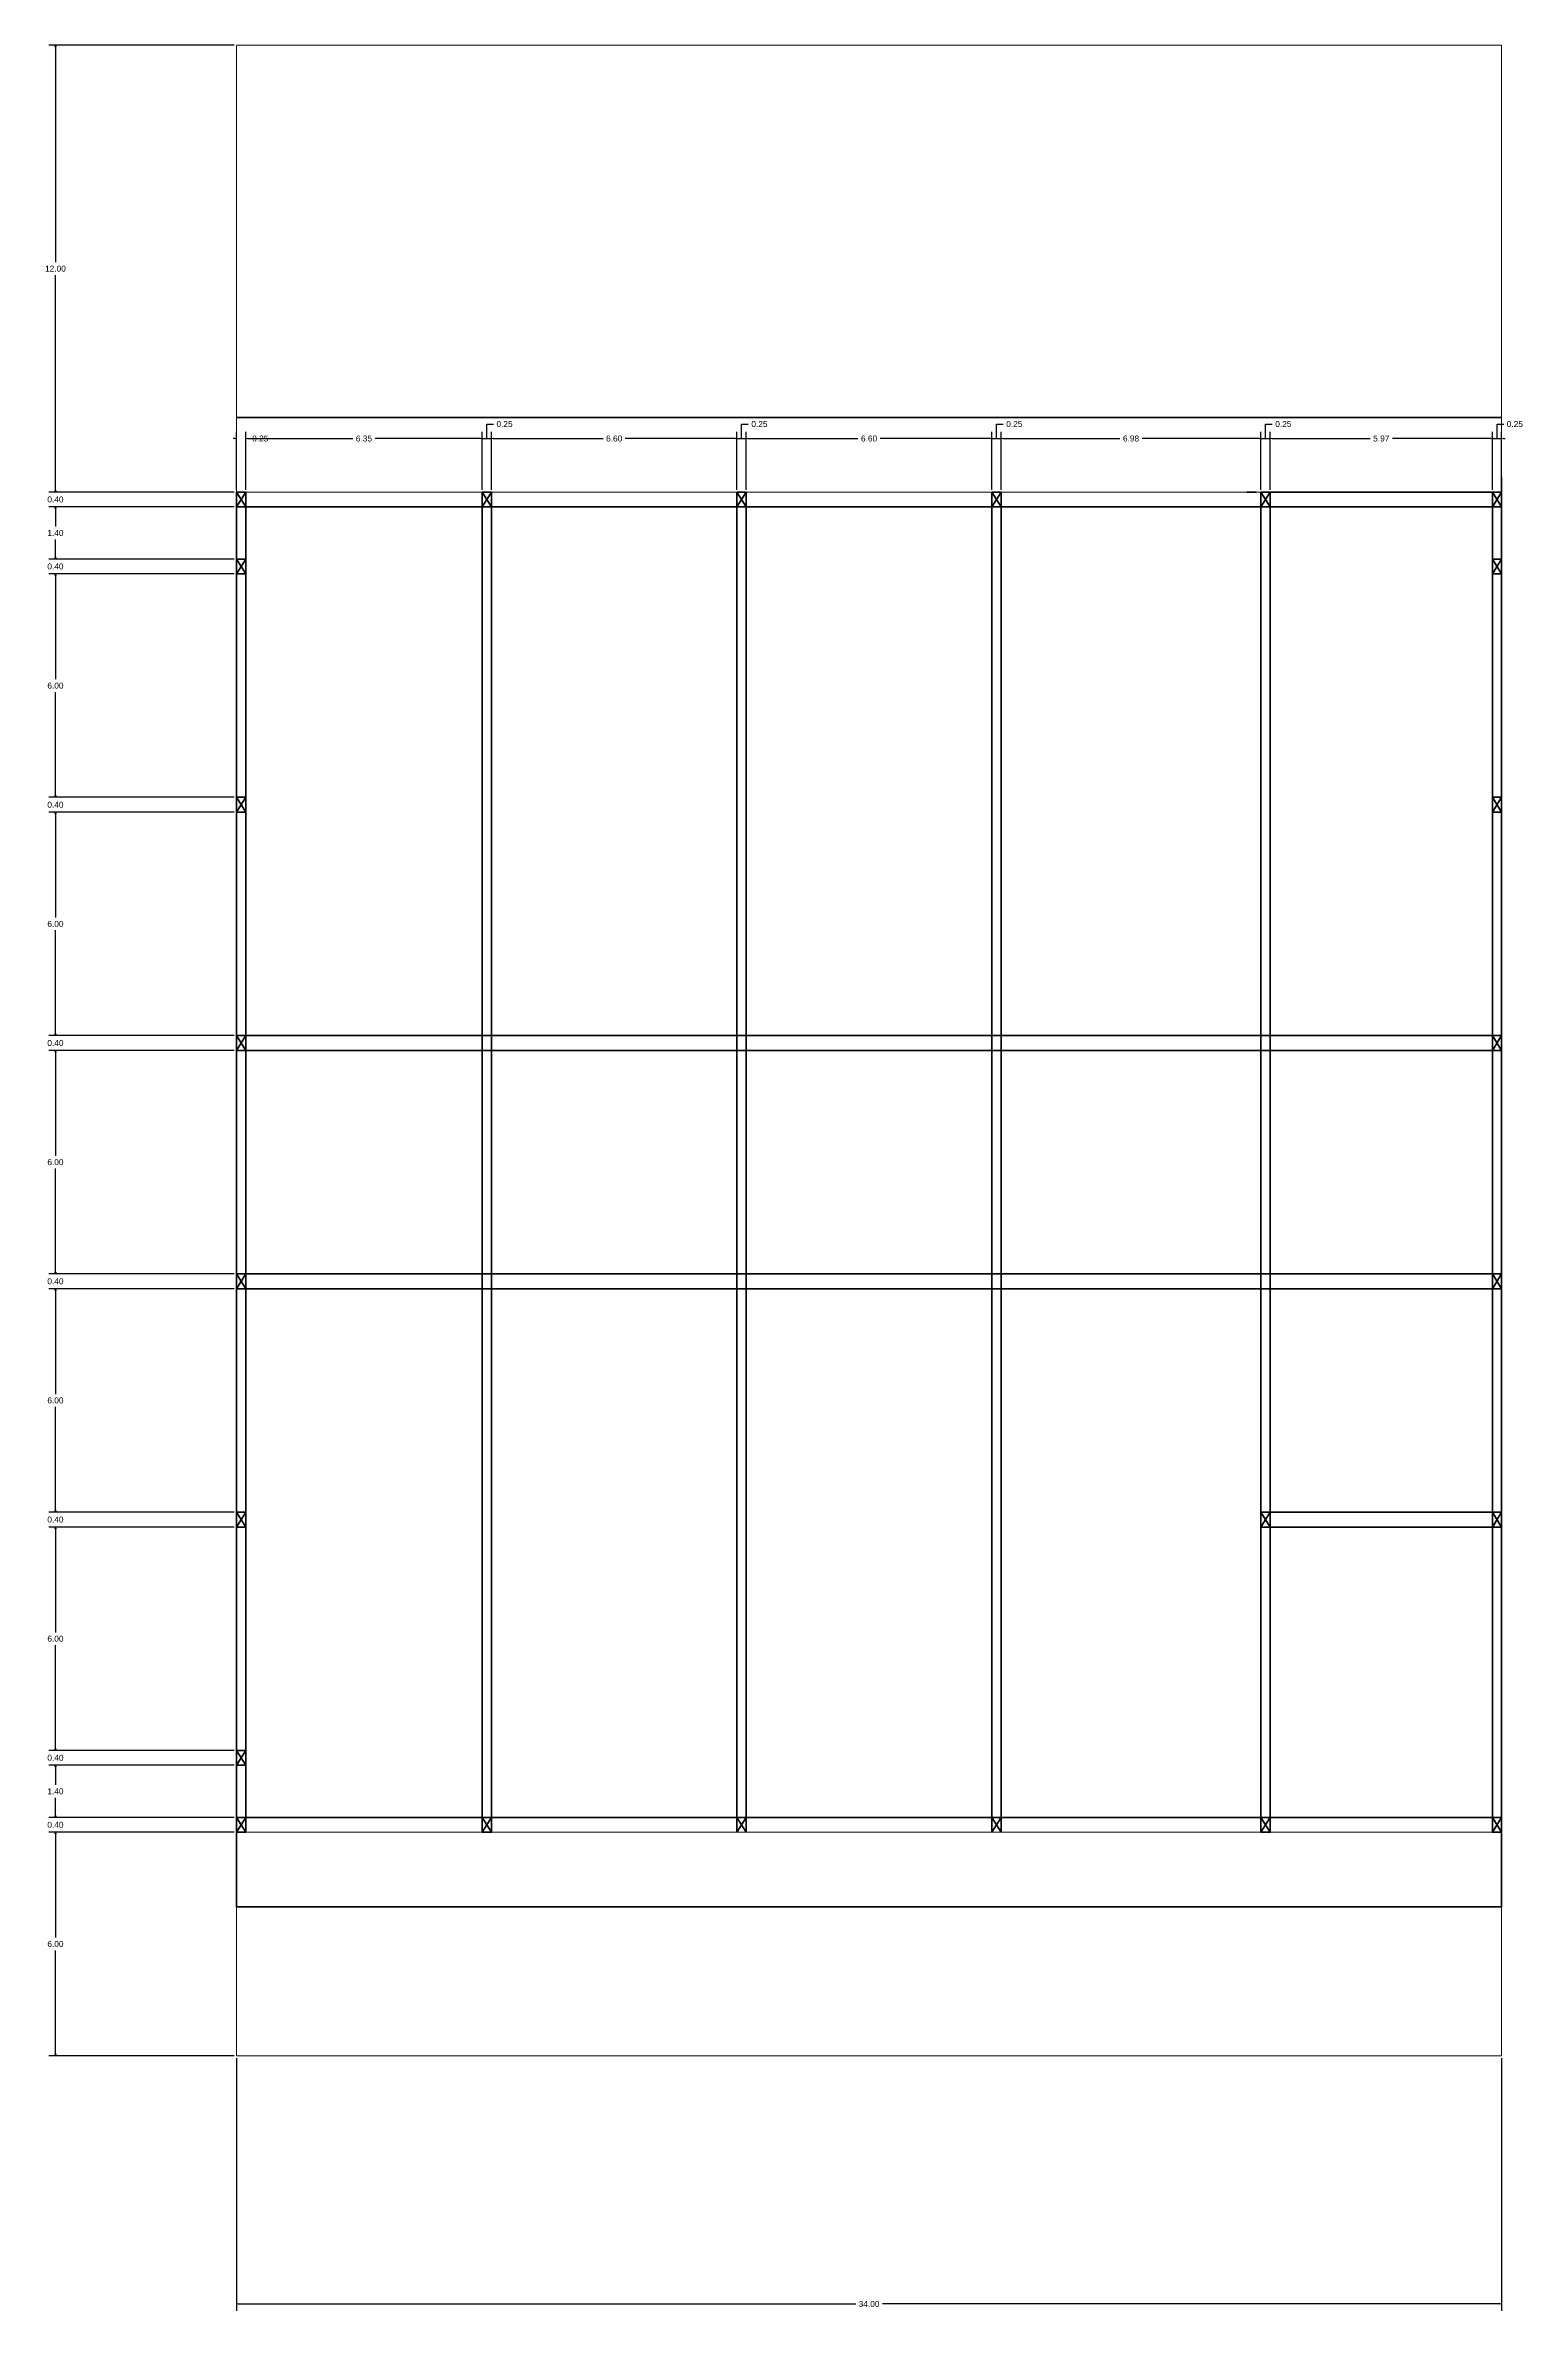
# Model space of a CAD drawing. Header units: metres. Extents: x -1 to 720, y -8 to 179.
# Drawn here: x 411 to 450.7, y 107 to 167.9 of the extents above; entities that cross this region are included whole.
import ezdxf

# ---------------------------------------------------------------- set-up
doc = ezdxf.new("R2010")
doc.units = ezdxf.units.M
doc.header["$PDMODE"] = 34
doc.layers.add('0-Dimension', color=9, linetype='Continuous')
for name, color, linetype, lineweight in [('A-AREA', 7, 'Continuous', 5), ('A-ROOF', 226, 'Continuous', 53), ('A-WALL', 7, 'Continuous', 60), ('S-BEAM', 1, 'Continuous', 50), ('S-COLS', 1, 'Continuous', 50)]:
    doc.layers.add(name, color=color, linetype=linetype, lineweight=lineweight)
doc.styles.get("Standard").update_dxf_attribs({"font": 'arial.ttf'})
doc.dimstyles.new('DAPC Standard', dxfattribs={"dimtxt": 0.3, "dimasz": 0.18, "dimexe": 0.18, "dimexo": 0.0625, "dimgap": 0.09, "dimtad": 0, "dimtih": 1, "dimtoh": 1, "dimzin": 0, "dimdsep": 46, "dimtxsty": 'Standard', "dimblk": 'CLOSEDBLANK', "dimcen": 0.09, "dimazin": 0, "dimtfac": 1, "dimtofl": 0, "dimtmove": 0, "dimatfit": 3, "dimfxl": 1, "dimtolj": 1, "dimtzin": 0, "dimarcsym": 0})

# ---------------------------------------------------------------- blocks, each defined once
blk = doc.blocks.new('_ClosedBlank')
at = {"color": 0, "linetype": 'ByBlock', "lineweight": -2}
for p, q in [((-1, 0.2), (0, 0)), ((-1, 0.2), (-1, -0.2)), ((0, 0), (-1, -0.2))]:
    blk.add_line(p, q, dxfattribs=at)
blk = doc.blocks.new('*D268')
at = {"layer": '0-Dimension', "color": 0, "lineweight": -2, "transparency": 16777216}
for p, q in [((416.153, 113.812), (416.153, 107.025)), ((450.153, 113.812), (450.153, 107.025)), ((416.198, 107.205), (432.794, 107.205)), ((450.108, 107.205), (433.513, 107.205))]:
    blk.add_line(p, q, dxfattribs=at)
at = {"layer": 'Defpoints', "color": 0, "transparency": 16777216}
for p in [(416.153, 113.875), (450.153, 113.875), (450.153, 107.205)]:
    blk.add_point(p, dxfattribs=at)
at = {"layer": '0-Dimension', "color": 0, "lineweight": -2, "transparency": 16777216, "xscale": 0.045, "yscale": 0.045, "zscale": 0.045, "rotation": 180}
blk.add_blockref('_ClosedBlank', (416.153, 107.205), dxfattribs=at)
at = {"layer": '0-Dimension', "color": 0, "lineweight": -2, "transparency": 16777216, "xscale": 0.045, "yscale": 0.045, "zscale": 0.045}
blk.add_blockref('_ClosedBlank', (450.153, 107.205), dxfattribs=at)
at = {"layer": '0-Dimension', "color": 0, "transparency": 16777216, "insert": (433.153, 107.205), "char_height": 0.16, "attachment_point": 5}
blk.add_mtext('\\A1;34.00', dxfattribs=at)
blk = doc.blocks.new('*D269')
at = {"layer": '0-Dimension', "color": 0, "lineweight": -2, "transparency": 16777216}
for p, q in [((416.091, 119.875), (411.108, 119.875)), ((411.288, 119.83), (411.288, 117.046)), ((411.288, 113.92), (411.288, 116.703)), ((416.091, 113.875), (411.108, 113.875))]:
    blk.add_line(p, q, dxfattribs=at)
at = {"layer": 'Defpoints', "color": 0, "transparency": 16777216}
for p in [(411.288, 119.875), (416.153, 119.875), (416.153, 113.875)]:
    blk.add_point(p, dxfattribs=at)
at = {"layer": '0-Dimension', "color": 0, "lineweight": -2, "transparency": 16777216, "xscale": 0.045, "yscale": 0.045, "zscale": 0.045}
for p, rotation in [((411.288, 119.875), 90), ((411.288, 113.875), 270)]:
    blk.add_blockref('_ClosedBlank', p, dxfattribs=dict(at, rotation=rotation))
at = {"layer": '0-Dimension', "color": 0, "transparency": 16777216, "insert": (411.288, 116.875), "char_height": 0.16, "attachment_point": 5}
blk.add_mtext('\\A1;6.00', dxfattribs=at)
blk = doc.blocks.new('*D270')
at = {"layer": '0-Dimension', "color": 0, "lineweight": -2, "transparency": 16777216}
for p, q in [((416.091, 120.275), (411.108, 120.275)), ((416.091, 119.875), (411.108, 119.875)), ((411.288, 120.32), (411.288, 120.365)), ((411.288, 119.83), (411.288, 119.785))]:
    blk.add_line(p, q, dxfattribs=at)
at = {"layer": 'Defpoints', "color": 0, "transparency": 16777216}
for p in [(411.288, 120.275), (416.153, 120.275), (416.153, 119.875)]:
    blk.add_point(p, dxfattribs=at)
at = {"layer": '0-Dimension', "color": 0, "lineweight": -2, "transparency": 16777216, "xscale": 0.045, "yscale": 0.045, "zscale": 0.045}
for p, rotation in [((411.288, 120.275), 270), ((411.288, 119.875), 90)]:
    blk.add_blockref('_ClosedBlank', p, dxfattribs=dict(at, rotation=rotation))
at = {"layer": '0-Dimension', "color": 0, "transparency": 16777216, "insert": (411.288, 120.075), "char_height": 0.16, "attachment_point": 5}
blk.add_mtext('\\A1;0.40', dxfattribs=at)
blk = doc.blocks.new('*D271')
at = {"layer": '0-Dimension', "color": 0, "lineweight": -2, "transparency": 16777216}
for p, q in [((416.091, 121.675), (411.108, 121.675)), ((411.288, 121.63), (411.288, 121.146)), ((411.288, 120.32), (411.288, 120.803)), ((416.091, 120.275), (411.108, 120.275))]:
    blk.add_line(p, q, dxfattribs=at)
at = {"layer": 'Defpoints', "color": 0, "transparency": 16777216}
for p in [(411.288, 121.675), (416.153, 121.675), (416.153, 120.275)]:
    blk.add_point(p, dxfattribs=at)
at = {"layer": '0-Dimension', "color": 0, "lineweight": -2, "transparency": 16777216, "xscale": 0.045, "yscale": 0.045, "zscale": 0.045}
for p, rotation in [((411.288, 121.675), 90), ((411.288, 120.275), 270)]:
    blk.add_blockref('_ClosedBlank', p, dxfattribs=dict(at, rotation=rotation))
at = {"layer": '0-Dimension', "color": 0, "transparency": 16777216, "insert": (411.288, 120.975), "char_height": 0.16, "attachment_point": 5}
blk.add_mtext('\\A1;1.40', dxfattribs=at)
blk = doc.blocks.new('*D272')
at = {"layer": '0-Dimension', "color": 0, "lineweight": -2, "transparency": 16777216}
for p, q in [((416.091, 122.075), (411.108, 122.075)), ((411.288, 122.12), (411.288, 122.165)), ((416.091, 121.675), (411.108, 121.675)), ((411.288, 121.63), (411.288, 121.585))]:
    blk.add_line(p, q, dxfattribs=at)
at = {"layer": 'Defpoints', "color": 0, "transparency": 16777216}
for p in [(411.288, 122.075), (416.153, 122.075), (416.153, 121.675)]:
    blk.add_point(p, dxfattribs=at)
at = {"layer": '0-Dimension', "color": 0, "lineweight": -2, "transparency": 16777216, "xscale": 0.045, "yscale": 0.045, "zscale": 0.045}
for p, rotation in [((411.288, 122.075), 270), ((411.288, 121.675), 90)]:
    blk.add_blockref('_ClosedBlank', p, dxfattribs=dict(at, rotation=rotation))
at = {"layer": '0-Dimension', "color": 0, "transparency": 16777216, "insert": (411.288, 121.875), "char_height": 0.16, "attachment_point": 5}
blk.add_mtext('\\A1;0.40', dxfattribs=at)
blk = doc.blocks.new('*D273')
at = {"layer": '0-Dimension', "color": 0, "lineweight": -2, "transparency": 16777216}
for p, q in [((416.091, 128.075), (411.108, 128.075)), ((411.288, 128.03), (411.288, 125.246)), ((411.288, 122.12), (411.288, 124.903)), ((416.091, 122.075), (411.108, 122.075))]:
    blk.add_line(p, q, dxfattribs=at)
at = {"layer": 'Defpoints', "color": 0, "transparency": 16777216}
for p in [(411.288, 128.075), (416.153, 128.075), (416.153, 122.075)]:
    blk.add_point(p, dxfattribs=at)
at = {"layer": '0-Dimension', "color": 0, "lineweight": -2, "transparency": 16777216, "xscale": 0.045, "yscale": 0.045, "zscale": 0.045}
for p, rotation in [((411.288, 128.075), 90), ((411.288, 122.075), 270)]:
    blk.add_blockref('_ClosedBlank', p, dxfattribs=dict(at, rotation=rotation))
at = {"layer": '0-Dimension', "color": 0, "transparency": 16777216, "insert": (411.288, 125.075), "char_height": 0.16, "attachment_point": 5}
blk.add_mtext('\\A1;6.00', dxfattribs=at)
blk = doc.blocks.new('*D274')
at = {"layer": '0-Dimension', "color": 0, "lineweight": -2, "transparency": 16777216}
for p, q in [((416.091, 128.475), (411.108, 128.475)), ((411.288, 128.52), (411.288, 128.565)), ((416.091, 128.075), (411.108, 128.075)), ((411.288, 128.03), (411.288, 127.985))]:
    blk.add_line(p, q, dxfattribs=at)
at = {"layer": 'Defpoints', "color": 0, "transparency": 16777216}
for p in [(411.288, 128.475), (416.153, 128.475), (416.153, 128.075)]:
    blk.add_point(p, dxfattribs=at)
at = {"layer": '0-Dimension', "color": 0, "lineweight": -2, "transparency": 16777216, "xscale": 0.045, "yscale": 0.045, "zscale": 0.045}
for p, rotation in [((411.288, 128.475), 270), ((411.288, 128.075), 90)]:
    blk.add_blockref('_ClosedBlank', p, dxfattribs=dict(at, rotation=rotation))
at = {"layer": '0-Dimension', "color": 0, "transparency": 16777216, "insert": (411.288, 128.275), "char_height": 0.16, "attachment_point": 5}
blk.add_mtext('\\A1;0.40', dxfattribs=at)
blk = doc.blocks.new('*D275')
at = {"layer": '0-Dimension', "color": 0, "lineweight": -2, "transparency": 16777216}
for p, q in [((416.091, 134.475), (411.108, 134.475)), ((411.288, 134.43), (411.288, 131.646)), ((411.288, 128.52), (411.288, 131.303)), ((416.091, 128.475), (411.108, 128.475))]:
    blk.add_line(p, q, dxfattribs=at)
at = {"layer": 'Defpoints', "color": 0, "transparency": 16777216}
for p in [(411.288, 134.475), (416.153, 134.475), (416.153, 128.475)]:
    blk.add_point(p, dxfattribs=at)
at = {"layer": '0-Dimension', "color": 0, "lineweight": -2, "transparency": 16777216, "xscale": 0.045, "yscale": 0.045, "zscale": 0.045}
for p, rotation in [((411.288, 134.475), 90), ((411.288, 128.475), 270)]:
    blk.add_blockref('_ClosedBlank', p, dxfattribs=dict(at, rotation=rotation))
at = {"layer": '0-Dimension', "color": 0, "transparency": 16777216, "insert": (411.288, 131.475), "char_height": 0.16, "attachment_point": 5}
blk.add_mtext('\\A1;6.00', dxfattribs=at)
blk = doc.blocks.new('*D276')
at = {"layer": '0-Dimension', "color": 0, "lineweight": -2, "transparency": 16777216}
for p, q in [((416.091, 134.875), (411.108, 134.875)), ((411.288, 134.92), (411.288, 134.965)), ((416.091, 134.475), (411.108, 134.475)), ((411.288, 134.43), (411.288, 134.385))]:
    blk.add_line(p, q, dxfattribs=at)
at = {"layer": 'Defpoints', "color": 0, "transparency": 16777216}
for p in [(411.288, 134.875), (416.153, 134.875), (416.153, 134.475)]:
    blk.add_point(p, dxfattribs=at)
at = {"layer": '0-Dimension', "color": 0, "lineweight": -2, "transparency": 16777216, "xscale": 0.045, "yscale": 0.045, "zscale": 0.045}
for p, rotation in [((411.288, 134.875), 270), ((411.288, 134.475), 90)]:
    blk.add_blockref('_ClosedBlank', p, dxfattribs=dict(at, rotation=rotation))
at = {"layer": '0-Dimension', "color": 0, "transparency": 16777216, "insert": (411.288, 134.675), "char_height": 0.16, "attachment_point": 5}
blk.add_mtext('\\A1;0.40', dxfattribs=at)
blk = doc.blocks.new('*D277')
at = {"layer": '0-Dimension', "color": 0, "lineweight": -2, "transparency": 16777216}
for p, q in [((416.091, 140.875), (411.108, 140.875)), ((411.288, 140.83), (411.288, 138.046)), ((411.288, 134.92), (411.288, 137.703)), ((416.091, 134.875), (411.108, 134.875))]:
    blk.add_line(p, q, dxfattribs=at)
at = {"layer": 'Defpoints', "color": 0, "transparency": 16777216}
for p in [(411.288, 140.875), (416.153, 140.875), (416.153, 134.875)]:
    blk.add_point(p, dxfattribs=at)
at = {"layer": '0-Dimension', "color": 0, "lineweight": -2, "transparency": 16777216, "xscale": 0.045, "yscale": 0.045, "zscale": 0.045}
for p, rotation in [((411.288, 140.875), 90), ((411.288, 134.875), 270)]:
    blk.add_blockref('_ClosedBlank', p, dxfattribs=dict(at, rotation=rotation))
at = {"layer": '0-Dimension', "color": 0, "transparency": 16777216, "insert": (411.288, 137.875), "char_height": 0.16, "attachment_point": 5}
blk.add_mtext('\\A1;6.00', dxfattribs=at)
blk = doc.blocks.new('*D278')
at = {"layer": '0-Dimension', "color": 0, "lineweight": -2, "transparency": 16777216}
for p, q in [((416.091, 141.275), (411.108, 141.275)), ((411.288, 141.32), (411.288, 141.365)), ((416.091, 140.875), (411.108, 140.875)), ((411.288, 140.83), (411.288, 140.785))]:
    blk.add_line(p, q, dxfattribs=at)
at = {"layer": 'Defpoints', "color": 0, "transparency": 16777216}
for p in [(411.288, 141.275), (416.153, 141.275), (416.153, 140.875)]:
    blk.add_point(p, dxfattribs=at)
at = {"layer": '0-Dimension', "color": 0, "lineweight": -2, "transparency": 16777216, "xscale": 0.045, "yscale": 0.045, "zscale": 0.045}
for p, rotation in [((411.288, 141.275), 270), ((411.288, 140.875), 90)]:
    blk.add_blockref('_ClosedBlank', p, dxfattribs=dict(at, rotation=rotation))
at = {"layer": '0-Dimension', "color": 0, "transparency": 16777216, "insert": (411.288, 141.075), "char_height": 0.16, "attachment_point": 5}
blk.add_mtext('\\A1;0.40', dxfattribs=at)
blk = doc.blocks.new('*D279')
at = {"layer": '0-Dimension', "color": 0, "lineweight": -2, "transparency": 16777216}
for p, q in [((416.091, 147.275), (411.108, 147.275)), ((411.288, 147.23), (411.288, 144.446)), ((411.288, 141.32), (411.288, 144.103)), ((416.091, 141.275), (411.108, 141.275))]:
    blk.add_line(p, q, dxfattribs=at)
at = {"layer": 'Defpoints', "color": 0, "transparency": 16777216}
for p in [(411.288, 147.275), (416.153, 147.275), (416.153, 141.275)]:
    blk.add_point(p, dxfattribs=at)
at = {"layer": '0-Dimension', "color": 0, "lineweight": -2, "transparency": 16777216, "xscale": 0.045, "yscale": 0.045, "zscale": 0.045}
for p, rotation in [((411.288, 147.275), 90), ((411.288, 141.275), 270)]:
    blk.add_blockref('_ClosedBlank', p, dxfattribs=dict(at, rotation=rotation))
at = {"layer": '0-Dimension', "color": 0, "transparency": 16777216, "insert": (411.288, 144.275), "char_height": 0.16, "attachment_point": 5}
blk.add_mtext('\\A1;6.00', dxfattribs=at)
blk = doc.blocks.new('*D280')
at = {"layer": '0-Dimension', "color": 0, "lineweight": -2, "transparency": 16777216}
for p, q in [((416.091, 147.675), (411.108, 147.675)), ((416.091, 147.275), (411.108, 147.275)), ((411.288, 147.72), (411.288, 147.765)), ((411.288, 147.23), (411.288, 147.185))]:
    blk.add_line(p, q, dxfattribs=at)
at = {"layer": 'Defpoints', "color": 0, "transparency": 16777216}
for p in [(411.288, 147.675), (416.153, 147.675), (416.153, 147.275)]:
    blk.add_point(p, dxfattribs=at)
at = {"layer": '0-Dimension', "color": 0, "lineweight": -2, "transparency": 16777216, "xscale": 0.045, "yscale": 0.045, "zscale": 0.045}
for p, rotation in [((411.288, 147.675), 270), ((411.288, 147.275), 90)]:
    blk.add_blockref('_ClosedBlank', p, dxfattribs=dict(at, rotation=rotation))
at = {"layer": '0-Dimension', "color": 0, "transparency": 16777216, "insert": (411.288, 147.475), "char_height": 0.16, "attachment_point": 5}
blk.add_mtext('\\A1;0.40', dxfattribs=at)
blk = doc.blocks.new('*D281')
at = {"layer": '0-Dimension', "color": 0, "lineweight": -2, "transparency": 16777216}
for p, q in [((416.091, 153.675), (411.108, 153.675)), ((411.288, 153.63), (411.288, 150.846)), ((411.288, 147.72), (411.288, 150.503)), ((416.091, 147.675), (411.108, 147.675))]:
    blk.add_line(p, q, dxfattribs=at)
at = {"layer": 'Defpoints', "color": 0, "transparency": 16777216}
for p in [(411.288, 153.675), (416.153, 153.675), (416.153, 147.675)]:
    blk.add_point(p, dxfattribs=at)
at = {"layer": '0-Dimension', "color": 0, "lineweight": -2, "transparency": 16777216, "xscale": 0.045, "yscale": 0.045, "zscale": 0.045}
for p, rotation in [((411.288, 153.675), 90), ((411.288, 147.675), 270)]:
    blk.add_blockref('_ClosedBlank', p, dxfattribs=dict(at, rotation=rotation))
at = {"layer": '0-Dimension', "color": 0, "transparency": 16777216, "insert": (411.288, 150.675), "char_height": 0.16, "attachment_point": 5}
blk.add_mtext('\\A1;6.00', dxfattribs=at)
blk = doc.blocks.new('*D282')
at = {"layer": '0-Dimension', "color": 0, "lineweight": -2, "transparency": 16777216}
for p, q in [((416.091, 154.075), (411.108, 154.075)), ((411.288, 154.12), (411.288, 154.165)), ((416.091, 153.675), (411.108, 153.675)), ((411.288, 153.63), (411.288, 153.585))]:
    blk.add_line(p, q, dxfattribs=at)
at = {"layer": 'Defpoints', "color": 0, "transparency": 16777216}
for p in [(411.288, 154.075), (416.153, 154.075), (416.153, 153.675)]:
    blk.add_point(p, dxfattribs=at)
at = {"layer": '0-Dimension', "color": 0, "lineweight": -2, "transparency": 16777216, "xscale": 0.045, "yscale": 0.045, "zscale": 0.045}
for p, rotation in [((411.288, 154.075), 270), ((411.288, 153.675), 90)]:
    blk.add_blockref('_ClosedBlank', p, dxfattribs=dict(at, rotation=rotation))
at = {"layer": '0-Dimension', "color": 0, "transparency": 16777216, "insert": (411.288, 153.875), "char_height": 0.16, "attachment_point": 5}
blk.add_mtext('\\A1;0.40', dxfattribs=at)
blk = doc.blocks.new('*D283')
at = {"layer": '0-Dimension', "color": 0, "lineweight": -2, "transparency": 16777216}
for p, q in [((416.091, 155.475), (411.108, 155.475)), ((411.288, 155.43), (411.288, 154.946)), ((411.288, 154.12), (411.288, 154.603)), ((416.091, 154.075), (411.108, 154.075))]:
    blk.add_line(p, q, dxfattribs=at)
at = {"layer": 'Defpoints', "color": 0, "transparency": 16777216}
for p in [(411.288, 155.475), (416.153, 155.475), (416.153, 154.075)]:
    blk.add_point(p, dxfattribs=at)
at = {"layer": '0-Dimension', "color": 0, "lineweight": -2, "transparency": 16777216, "xscale": 0.045, "yscale": 0.045, "zscale": 0.045}
for p, rotation in [((411.288, 155.475), 90), ((411.288, 154.075), 270)]:
    blk.add_blockref('_ClosedBlank', p, dxfattribs=dict(at, rotation=rotation))
at = {"layer": '0-Dimension', "color": 0, "transparency": 16777216, "insert": (411.288, 154.775), "char_height": 0.16, "attachment_point": 5}
blk.add_mtext('\\A1;1.40', dxfattribs=at)
blk = doc.blocks.new('*D284')
at = {"layer": '0-Dimension', "color": 0, "lineweight": -2, "transparency": 16777216}
for p, q in [((416.091, 155.875), (411.108, 155.875)), ((411.288, 155.92), (411.288, 155.965)), ((416.091, 155.475), (411.108, 155.475)), ((411.288, 155.43), (411.288, 155.385))]:
    blk.add_line(p, q, dxfattribs=at)
at = {"layer": 'Defpoints', "color": 0, "transparency": 16777216}
for p in [(411.288, 155.875), (416.153, 155.875), (416.153, 155.475)]:
    blk.add_point(p, dxfattribs=at)
at = {"layer": '0-Dimension', "color": 0, "lineweight": -2, "transparency": 16777216, "xscale": 0.045, "yscale": 0.045, "zscale": 0.045}
for p, rotation in [((411.288, 155.875), 270), ((411.288, 155.475), 90)]:
    blk.add_blockref('_ClosedBlank', p, dxfattribs=dict(at, rotation=rotation))
at = {"layer": '0-Dimension', "color": 0, "transparency": 16777216, "insert": (411.288, 155.675), "char_height": 0.16, "attachment_point": 5}
blk.add_mtext('\\A1;0.40', dxfattribs=at)
blk = doc.blocks.new('*D285')
at = {"layer": '0-Dimension', "color": 0, "lineweight": -2, "transparency": 16777216}
for p, q in [((416.091, 167.875), (411.108, 167.875)), ((411.288, 167.83), (411.288, 162.046)), ((411.288, 155.92), (411.288, 161.703)), ((416.091, 155.875), (411.108, 155.875))]:
    blk.add_line(p, q, dxfattribs=at)
at = {"layer": 'Defpoints', "color": 0, "transparency": 16777216}
for p in [(411.288, 167.875), (416.153, 167.875), (416.153, 155.875)]:
    blk.add_point(p, dxfattribs=at)
at = {"layer": '0-Dimension', "color": 0, "lineweight": -2, "transparency": 16777216, "xscale": 0.045, "yscale": 0.045, "zscale": 0.045}
for p, rotation in [((411.288, 167.875), 90), ((411.288, 155.875), 270)]:
    blk.add_blockref('_ClosedBlank', p, dxfattribs=dict(at, rotation=rotation))
at = {"layer": '0-Dimension', "color": 0, "transparency": 16777216, "insert": (411.288, 161.875), "char_height": 0.16, "attachment_point": 5}
blk.add_mtext('\\A1;12.00', dxfattribs=at)
blk = doc.blocks.new('*D286')
at = {"layer": '0-Dimension', "color": 0, "lineweight": -2, "transparency": 16777216}
for p, q in [((416.108, 157.312), (416.063, 157.312)), ((416.153, 155.937), (416.153, 157.492)), ((416.403, 155.937), (416.403, 157.492)), ((416.448, 157.312), (416.493, 157.312))]:
    blk.add_line(p, q, dxfattribs=at)
at = {"layer": 'Defpoints', "color": 0, "transparency": 16777216}
for p in [(416.403, 157.312), (416.153, 155.875), (416.403, 155.875)]:
    blk.add_point(p, dxfattribs=at)
at = {"layer": '0-Dimension', "color": 0, "lineweight": -2, "transparency": 16777216, "xscale": 0.045, "yscale": 0.045, "zscale": 0.045}
blk.add_blockref('_ClosedBlank', (416.153, 157.312), dxfattribs=at)
at = {"layer": '0-Dimension', "color": 0, "lineweight": -2, "transparency": 16777216, "xscale": 0.045, "yscale": 0.045, "zscale": 0.045, "rotation": 180}
blk.add_blockref('_ClosedBlank', (416.403, 157.312), dxfattribs=at)
at = {"layer": '0-Dimension', "color": 0, "transparency": 16777216, "insert": (416.792, 157.312), "char_height": 0.16, "attachment_point": 5}
blk.add_mtext('\\A1;0.25', dxfattribs=at)
blk = doc.blocks.new('*D287')
at = {"layer": '0-Dimension', "color": 0, "lineweight": -2, "transparency": 16777216}
for p, q in [((416.403, 155.937), (416.403, 157.492)), ((416.448, 157.312), (419.279, 157.312)), ((422.708, 157.312), (419.877, 157.312)), ((422.753, 155.937), (422.753, 157.492))]:
    blk.add_line(p, q, dxfattribs=at)
at = {"layer": 'Defpoints', "color": 0, "transparency": 16777216}
for p in [(422.753, 157.312), (416.403, 155.875), (422.753, 155.875)]:
    blk.add_point(p, dxfattribs=at)
at = {"layer": '0-Dimension', "color": 0, "lineweight": -2, "transparency": 16777216, "xscale": 0.045, "yscale": 0.045, "zscale": 0.045, "rotation": 180}
blk.add_blockref('_ClosedBlank', (416.403, 157.312), dxfattribs=at)
at = {"layer": '0-Dimension', "color": 0, "lineweight": -2, "transparency": 16777216, "xscale": 0.045, "yscale": 0.045, "zscale": 0.045}
blk.add_blockref('_ClosedBlank', (422.753, 157.312), dxfattribs=at)
at = {"layer": '0-Dimension', "color": 0, "transparency": 16777216, "insert": (419.578, 157.312), "char_height": 0.16, "attachment_point": 5}
blk.add_mtext('\\A1;6.35', dxfattribs=at)
blk = doc.blocks.new('*D288')
at = {"layer": '0-Dimension', "color": 0, "lineweight": -2, "transparency": 16777216}
for p, q in [((422.878, 157.312), (422.878, 157.701)), ((422.878, 157.701), (423.058, 157.701)), ((422.708, 157.312), (422.663, 157.312)), ((422.753, 155.937), (422.753, 157.492)), ((422.753, 157.312), (423.003, 157.312)), ((423.003, 155.937), (423.003, 157.492)), ((423.048, 157.312), (423.093, 157.312))]:
    blk.add_line(p, q, dxfattribs=at)
at = {"layer": 'Defpoints', "color": 0, "transparency": 16777216}
for p in [(423.003, 157.312), (422.753, 155.875), (423.003, 155.875)]:
    blk.add_point(p, dxfattribs=at)
at = {"layer": '0-Dimension', "color": 0, "lineweight": -2, "transparency": 16777216, "xscale": 0.045, "yscale": 0.045, "zscale": 0.045}
blk.add_blockref('_ClosedBlank', (422.753, 157.312), dxfattribs=at)
at = {"layer": '0-Dimension', "color": 0, "lineweight": -2, "transparency": 16777216, "xscale": 0.045, "yscale": 0.045, "zscale": 0.045, "rotation": 180}
blk.add_blockref('_ClosedBlank', (423.003, 157.312), dxfattribs=at)
at = {"layer": '0-Dimension', "color": 0, "transparency": 16777216, "insert": (423.357, 157.701), "char_height": 0.16, "attachment_point": 5}
blk.add_mtext('\\A1;0.25', dxfattribs=at)
blk = doc.blocks.new('*D289')
at = {"layer": '0-Dimension', "color": 0, "lineweight": -2, "transparency": 16777216}
for p, q in [((423.003, 155.937), (423.003, 157.492)), ((423.048, 157.312), (426.005, 157.312)), ((429.558, 157.312), (426.601, 157.312)), ((429.603, 155.937), (429.603, 157.492))]:
    blk.add_line(p, q, dxfattribs=at)
at = {"layer": 'Defpoints', "color": 0, "transparency": 16777216}
for p in [(429.603, 157.312), (423.003, 155.875), (429.603, 155.875)]:
    blk.add_point(p, dxfattribs=at)
at = {"layer": '0-Dimension', "color": 0, "lineweight": -2, "transparency": 16777216, "xscale": 0.045, "yscale": 0.045, "zscale": 0.045, "rotation": 180}
blk.add_blockref('_ClosedBlank', (423.003, 157.312), dxfattribs=at)
at = {"layer": '0-Dimension', "color": 0, "lineweight": -2, "transparency": 16777216, "xscale": 0.045, "yscale": 0.045, "zscale": 0.045}
blk.add_blockref('_ClosedBlank', (429.603, 157.312), dxfattribs=at)
at = {"layer": '0-Dimension', "color": 0, "transparency": 16777216, "insert": (426.303, 157.312), "char_height": 0.16, "attachment_point": 5}
blk.add_mtext('\\A1;6.60', dxfattribs=at)
blk = doc.blocks.new('*D290')
at = {"layer": '0-Dimension', "color": 0, "lineweight": -2, "transparency": 16777216}
for p, q in [((429.728, 157.312), (429.728, 157.701)), ((429.728, 157.701), (429.908, 157.701)), ((429.558, 157.312), (429.513, 157.312)), ((429.603, 155.937), (429.603, 157.492)), ((429.603, 157.312), (429.853, 157.312)), ((429.853, 155.937), (429.853, 157.492)), ((429.898, 157.312), (429.943, 157.312))]:
    blk.add_line(p, q, dxfattribs=at)
at = {"layer": 'Defpoints', "color": 0, "transparency": 16777216}
for p in [(429.853, 157.312), (429.603, 155.875), (429.853, 155.875)]:
    blk.add_point(p, dxfattribs=at)
at = {"layer": '0-Dimension', "color": 0, "lineweight": -2, "transparency": 16777216, "xscale": 0.045, "yscale": 0.045, "zscale": 0.045}
blk.add_blockref('_ClosedBlank', (429.603, 157.312), dxfattribs=at)
at = {"layer": '0-Dimension', "color": 0, "lineweight": -2, "transparency": 16777216, "xscale": 0.045, "yscale": 0.045, "zscale": 0.045, "rotation": 180}
blk.add_blockref('_ClosedBlank', (429.853, 157.312), dxfattribs=at)
at = {"layer": '0-Dimension', "color": 0, "transparency": 16777216, "insert": (430.207, 157.701), "char_height": 0.16, "attachment_point": 5}
blk.add_mtext('\\A1;0.25', dxfattribs=at)
blk = doc.blocks.new('*D291')
at = {"layer": '0-Dimension', "color": 0, "lineweight": -2, "transparency": 16777216}
for p, q in [((429.853, 155.937), (429.853, 157.492)), ((429.898, 157.312), (432.855, 157.312)), ((436.408, 157.312), (433.451, 157.312)), ((436.453, 155.937), (436.453, 157.492))]:
    blk.add_line(p, q, dxfattribs=at)
at = {"layer": 'Defpoints', "color": 0, "transparency": 16777216}
for p in [(436.453, 157.312), (429.853, 155.875), (436.453, 155.875)]:
    blk.add_point(p, dxfattribs=at)
at = {"layer": '0-Dimension', "color": 0, "lineweight": -2, "transparency": 16777216, "xscale": 0.045, "yscale": 0.045, "zscale": 0.045, "rotation": 180}
blk.add_blockref('_ClosedBlank', (429.853, 157.312), dxfattribs=at)
at = {"layer": '0-Dimension', "color": 0, "lineweight": -2, "transparency": 16777216, "xscale": 0.045, "yscale": 0.045, "zscale": 0.045}
blk.add_blockref('_ClosedBlank', (436.453, 157.312), dxfattribs=at)
at = {"layer": '0-Dimension', "color": 0, "transparency": 16777216, "insert": (433.153, 157.312), "char_height": 0.16, "attachment_point": 5}
blk.add_mtext('\\A1;6.60', dxfattribs=at)
blk = doc.blocks.new('*D292')
at = {"layer": '0-Dimension', "color": 0, "lineweight": -2, "transparency": 16777216}
for p, q in [((436.578, 157.312), (436.578, 157.701)), ((436.578, 157.701), (436.758, 157.701)), ((436.408, 157.312), (436.363, 157.312)), ((436.453, 155.937), (436.453, 157.492)), ((436.453, 157.312), (436.703, 157.312)), ((436.703, 155.937), (436.703, 157.492)), ((436.748, 157.312), (436.793, 157.312))]:
    blk.add_line(p, q, dxfattribs=at)
at = {"layer": 'Defpoints', "color": 0, "transparency": 16777216}
for p in [(436.703, 157.312), (436.453, 155.875), (436.703, 155.875)]:
    blk.add_point(p, dxfattribs=at)
at = {"layer": '0-Dimension', "color": 0, "lineweight": -2, "transparency": 16777216, "xscale": 0.045, "yscale": 0.045, "zscale": 0.045}
blk.add_blockref('_ClosedBlank', (436.453, 157.312), dxfattribs=at)
at = {"layer": '0-Dimension', "color": 0, "lineweight": -2, "transparency": 16777216, "xscale": 0.045, "yscale": 0.045, "zscale": 0.045, "rotation": 180}
blk.add_blockref('_ClosedBlank', (436.703, 157.312), dxfattribs=at)
at = {"layer": '0-Dimension', "color": 0, "transparency": 16777216, "insert": (437.057, 157.701), "char_height": 0.16, "attachment_point": 5}
blk.add_mtext('\\A1;0.25', dxfattribs=at)
blk = doc.blocks.new('*D293')
at = {"layer": '0-Dimension', "color": 0, "lineweight": -2, "transparency": 16777216}
for p, q in [((436.703, 155.937), (436.703, 157.492)), ((436.748, 157.312), (439.895, 157.312)), ((443.638, 157.312), (440.492, 157.312)), ((443.683, 155.937), (443.683, 157.492))]:
    blk.add_line(p, q, dxfattribs=at)
at = {"layer": 'Defpoints', "color": 0, "transparency": 16777216}
for p in [(443.683, 157.312), (436.703, 155.875), (443.683, 155.875)]:
    blk.add_point(p, dxfattribs=at)
at = {"layer": '0-Dimension', "color": 0, "lineweight": -2, "transparency": 16777216, "xscale": 0.045, "yscale": 0.045, "zscale": 0.045, "rotation": 180}
blk.add_blockref('_ClosedBlank', (436.703, 157.312), dxfattribs=at)
at = {"layer": '0-Dimension', "color": 0, "lineweight": -2, "transparency": 16777216, "xscale": 0.045, "yscale": 0.045, "zscale": 0.045}
blk.add_blockref('_ClosedBlank', (443.683, 157.312), dxfattribs=at)
at = {"layer": '0-Dimension', "color": 0, "transparency": 16777216, "insert": (440.193, 157.312), "char_height": 0.16, "attachment_point": 5}
blk.add_mtext('\\A1;6.98', dxfattribs=at)
blk = doc.blocks.new('*D294')
at = {"layer": '0-Dimension', "color": 0, "lineweight": -2, "transparency": 16777216}
for p, q in [((443.808, 157.312), (443.808, 157.701)), ((443.808, 157.701), (443.988, 157.701)), ((443.638, 157.312), (443.593, 157.312)), ((443.683, 155.937), (443.683, 157.492)), ((443.683, 157.312), (443.933, 157.312)), ((443.933, 155.937), (443.933, 157.492)), ((443.978, 157.312), (444.023, 157.312))]:
    blk.add_line(p, q, dxfattribs=at)
at = {"layer": 'Defpoints', "color": 0, "transparency": 16777216}
for p in [(443.933, 157.312), (443.683, 155.875), (443.933, 155.875)]:
    blk.add_point(p, dxfattribs=at)
at = {"layer": '0-Dimension', "color": 0, "lineweight": -2, "transparency": 16777216, "xscale": 0.045, "yscale": 0.045, "zscale": 0.045}
blk.add_blockref('_ClosedBlank', (443.683, 157.312), dxfattribs=at)
at = {"layer": '0-Dimension', "color": 0, "lineweight": -2, "transparency": 16777216, "xscale": 0.045, "yscale": 0.045, "zscale": 0.045, "rotation": 180}
blk.add_blockref('_ClosedBlank', (443.933, 157.312), dxfattribs=at)
at = {"layer": '0-Dimension', "color": 0, "transparency": 16777216, "insert": (444.287, 157.701), "char_height": 0.16, "attachment_point": 5}
blk.add_mtext('\\A1;0.25', dxfattribs=at)
blk = doc.blocks.new('*D295')
at = {"layer": '0-Dimension', "color": 0, "lineweight": -2, "transparency": 16777216}
for p, q in [((443.933, 155.937), (443.933, 157.492)), ((443.978, 157.312), (446.62, 157.312)), ((449.858, 157.312), (447.216, 157.312)), ((449.903, 155.937), (449.903, 157.492))]:
    blk.add_line(p, q, dxfattribs=at)
at = {"layer": 'Defpoints', "color": 0, "transparency": 16777216}
for p in [(449.903, 157.312), (443.933, 155.875), (449.903, 155.875)]:
    blk.add_point(p, dxfattribs=at)
at = {"layer": '0-Dimension', "color": 0, "lineweight": -2, "transparency": 16777216, "xscale": 0.045, "yscale": 0.045, "zscale": 0.045, "rotation": 180}
blk.add_blockref('_ClosedBlank', (443.933, 157.312), dxfattribs=at)
at = {"layer": '0-Dimension', "color": 0, "lineweight": -2, "transparency": 16777216, "xscale": 0.045, "yscale": 0.045, "zscale": 0.045}
blk.add_blockref('_ClosedBlank', (449.903, 157.312), dxfattribs=at)
at = {"layer": '0-Dimension', "color": 0, "transparency": 16777216, "insert": (446.918, 157.312), "char_height": 0.16, "attachment_point": 5}
blk.add_mtext('\\A1;5.97', dxfattribs=at)
blk = doc.blocks.new('*D296')
at = {"layer": '0-Dimension', "color": 0, "lineweight": -2, "transparency": 16777216}
for p, q in [((450.028, 157.312), (450.028, 157.701)), ((450.028, 157.701), (450.208, 157.701)), ((449.858, 157.312), (449.813, 157.312)), ((449.903, 155.937), (449.903, 157.492)), ((449.903, 157.312), (450.153, 157.312)), ((450.153, 155.937), (450.153, 157.492)), ((450.198, 157.312), (450.243, 157.312))]:
    blk.add_line(p, q, dxfattribs=at)
at = {"layer": 'Defpoints', "color": 0, "transparency": 16777216}
for p in [(450.153, 157.312), (449.903, 155.875), (450.153, 155.875)]:
    blk.add_point(p, dxfattribs=at)
at = {"layer": '0-Dimension', "color": 0, "lineweight": -2, "transparency": 16777216, "xscale": 0.045, "yscale": 0.045, "zscale": 0.045}
blk.add_blockref('_ClosedBlank', (449.903, 157.312), dxfattribs=at)
at = {"layer": '0-Dimension', "color": 0, "lineweight": -2, "transparency": 16777216, "xscale": 0.045, "yscale": 0.045, "zscale": 0.045, "rotation": 180}
blk.add_blockref('_ClosedBlank', (450.153, 157.312), dxfattribs=at)
at = {"layer": '0-Dimension', "color": 0, "transparency": 16777216, "insert": (450.507, 157.701), "char_height": 0.16, "attachment_point": 5}
blk.add_mtext('\\A1;0.25', dxfattribs=at)

msp = doc.modelspace()

# ---------------------------------------------------------------- linework, layer by layer
at = {"layer": 'A-AREA'}
for p, q in [((416.153, 119.875), (416.153, 167.875)), ((450.153, 167.875), (416.153, 167.875)), ((416.153, 167.875), (416.153, 155.875)), ((450.153, 113.875), (450.153, 167.875)), ((450.153, 167.875), (450.153, 155.875)), ((450.153, 155.875), (416.153, 155.875)), ((450.153, 119.875), (416.153, 119.875)), ((450.153, 119.875), (450.147, 117.875)), ((450.153, 113.875), (450.153, 119.875)), ((416.153, 113.875), (416.153, 117.875)), ((416.153, 113.875), (450.153, 113.875))]:
    msp.add_line(p, q, dxfattribs=at)
at = {"layer": 'A-ROOF'}
for p, q in [((416.753, 157.875), (416.153, 157.875)), ((450.153, 157.875), (416.753, 157.875)), ((450.153, 157.875), (449.753, 157.875)), ((450.153, 119.875), (450.147, 117.875)), ((450.153, 119.875), (450.153, 119.875)), ((416.153, 117.875), (416.153, 117.875)), ((450.147, 117.875), (416.153, 117.875)), ((416.153, 117.875), (416.553, 117.875)), ((450.147, 117.875), (449.747, 117.875))]:
    msp.add_line(p, q, dxfattribs=at)
at = {"layer": 'A-WALL'}
msp.add_line((416.153, 119.875), (416.153, 117.875), dxfattribs=at)
at = {"layer": 'S-BEAM'}
for p, q in [((416.153, 157.875), (416.153, 157.875)), ((416.403, 155.875), (416.153, 155.875)), ((416.153, 155.875), (416.153, 119.875)), ((416.403, 155.475), (416.403, 155.875)), ((422.753, 120.275), (422.753, 155.875)), ((429.603, 120.275), (429.603, 155.875)), ((436.453, 120.275), (436.453, 155.875)), ((443.683, 155.475), (443.683, 155.875)), ((449.903, 155.475), (449.903, 155.875)), ((450.153, 155.875), (449.903, 155.875)), ((450.153, 119.875), (450.153, 155.875)), ((416.403, 155.475), (416.403, 119.875)), ((416.403, 155.475), (449.903, 155.475)), ((423.003, 155.475), (423.003, 120.275)), ((429.853, 155.475), (429.853, 120.275)), ((436.703, 155.475), (436.703, 120.275)), ((449.903, 119.875), (449.903, 155.475)), ((416.278, 141.275), (449.903, 141.275)), ((449.903, 141.275), (449.903, 140.875)), ((449.903, 140.875), (416.153, 140.875)), ((416.153, 134.875), (450.153, 134.875)), ((450.153, 134.875), (450.153, 134.475)), ((450.153, 134.475), (416.153, 134.475)), ((443.933, 128.475), (450.153, 128.475)), ((450.153, 128.475), (450.153, 128.075)), ((450.153, 128.075), (443.683, 128.075)), ((416.153, 119.875), (416.403, 119.875)), ((416.403, 119.875), (416.403, 120.275)), ((416.403, 119.875), (416.403, 120.275)), ((416.403, 120.275), (449.903, 120.275)), ((423.003, 120.275), (422.753, 120.275)), ((450.153, 119.875), (449.903, 119.875)), ((450.149, 118.475), (450.153, 118.475)), ((416.153, 117.875), (416.153, 117.875))]:
    msp.add_line(p, q, dxfattribs=at)
at = {"layer": 'S-COLS'}
for p, q in [((416.153, 155.875), (416.403, 155.875)), ((416.153, 155.475), (416.153, 155.875)), ((416.153, 155.875), (416.403, 155.875)), ((416.403, 155.475), (416.403, 155.875)), ((423.003, 155.875), (422.753, 155.875)), ((423.003, 155.875), (422.753, 155.475)), ((422.753, 155.875), (423.003, 155.475)), ((422.753, 155.875), (422.753, 155.475)), ((423.003, 155.475), (423.003, 155.875)), ((429.853, 155.875), (429.603, 155.875)), ((429.853, 155.875), (429.603, 155.475)), ((429.603, 155.875), (429.853, 155.475)), ((429.603, 155.875), (429.603, 155.475)), ((429.853, 155.475), (429.853, 155.875)), ((436.703, 155.875), (436.453, 155.875)), ((436.703, 155.875), (436.453, 155.475)), ((436.453, 155.875), (436.703, 155.475)), ((436.453, 155.875), (436.453, 155.475)), ((436.703, 155.475), (436.703, 155.875)), ((443.553, 155.875), (443.303, 155.875)), ((443.933, 155.875), (443.683, 155.475)), ((443.683, 155.875), (443.933, 155.475)), ((443.683, 155.875), (443.683, 155.475)), ((449.903, 155.875), (443.683, 155.875)), ((443.683, 155.875), (443.683, 119.875)), ((443.933, 155.475), (443.933, 155.875)), ((449.903, 155.875), (450.153, 155.875)), ((449.903, 155.475), (449.903, 155.875)), ((449.903, 155.875), (450.153, 155.875)), ((449.903, 155.875), (450.153, 155.875)), ((449.903, 155.475), (449.903, 155.875)), ((449.903, 155.875), (450.153, 155.875)), ((450.153, 155.875), (450.153, 156.275)), ((450.153, 155.875), (450.153, 156.275)), ((422.753, 155.475), (423.003, 155.475)), ((429.603, 155.475), (429.853, 155.475)), ((436.453, 155.475), (436.703, 155.475)), ((443.303, 155.475), (443.553, 155.475)), ((443.933, 155.475), (443.933, 119.875)), ((416.403, 154.075), (416.153, 154.075)), ((416.403, 154.075), (416.153, 154.075)), ((416.403, 153.675), (416.403, 154.075)), ((450.153, 154.075), (449.903, 154.075)), ((450.153, 154.075), (449.903, 154.075)), ((450.153, 153.675), (450.153, 154.075)), ((416.153, 147.675), (416.403, 147.675)), ((416.403, 147.675), (416.403, 147.275)), ((449.903, 147.675), (450.153, 147.675)), ((416.153, 141.275), (416.403, 141.275)), ((416.403, 141.275), (416.403, 140.875)), ((449.903, 141.275), (450.153, 141.275)), ((416.153, 134.875), (416.403, 134.875)), ((416.403, 134.875), (416.403, 134.475)), ((449.903, 134.875), (450.153, 134.875)), ((416.153, 128.475), (416.403, 128.475)), ((416.403, 128.475), (416.403, 128.075)), ((443.683, 128.475), (443.933, 128.475)), ((449.903, 128.475), (450.153, 128.475)), ((416.153, 122.075), (416.403, 122.075)), ((416.403, 122.075), (416.403, 121.675)), ((416.153, 120.275), (416.153, 119.875)), ((416.153, 120.275), (416.403, 120.275)), ((416.153, 119.875), (416.153, 120.275)), ((416.153, 120.275), (416.403, 120.275)), ((416.403, 119.875), (416.403, 120.275)), ((423.003, 120.275), (422.753, 120.275)), ((423.003, 120.275), (422.753, 119.875)), ((422.753, 120.275), (423.003, 119.875)), ((422.753, 120.275), (422.753, 119.875)), ((422.753, 119.875), (423.003, 119.875)), ((423.003, 119.875), (423.003, 120.275)), ((429.853, 120.275), (429.603, 120.275)), ((429.853, 120.275), (429.603, 119.875)), ((429.603, 120.275), (429.853, 119.875)), ((429.603, 120.275), (429.603, 119.875)), ((429.853, 119.875), (429.853, 120.275)), ((436.703, 120.275), (436.453, 120.275)), ((436.703, 120.275), (436.453, 119.875)), ((436.453, 120.275), (436.703, 119.875)), ((436.453, 120.275), (436.453, 119.875)), ((436.703, 119.875), (436.703, 120.275)), ((443.553, 120.275), (443.303, 120.275)), ((443.683, 120.275), (443.933, 120.275)), ((449.903, 120.275), (450.153, 120.275)), ((449.903, 119.875), (449.903, 120.275)), ((449.903, 120.275), (450.153, 120.275)), ((450.153, 119.875), (450.153, 120.275))]:
    msp.add_line(p, q, dxfattribs=at)
for points in [[(416.403, 155.475), (416.153, 155.475), (416.153, 155.875), (416.403, 155.475), (416.153, 155.475), (416.403, 155.875)], [(450.153, 155.475), (449.903, 155.475), (449.903, 155.875), (450.153, 155.475), (449.903, 155.475), (450.153, 155.875)], [(450.153, 155.475), (449.903, 155.475), (449.903, 155.875), (450.153, 155.475), (449.903, 155.475), (450.153, 155.875)], [(416.403, 153.675), (416.153, 153.675), (416.153, 154.075), (416.403, 153.675), (416.153, 153.675), (416.403, 154.075)], [(450.153, 153.675), (449.903, 153.675), (449.903, 154.075), (450.153, 153.675), (449.903, 153.675), (450.153, 154.075)], [(416.403, 147.275), (416.153, 147.275), (416.153, 147.675), (416.403, 147.275), (416.153, 147.275), (416.403, 147.675)], [(450.153, 147.275), (449.903, 147.275), (449.903, 147.675), (450.153, 147.275), (449.903, 147.275), (450.153, 147.675)], [(416.403, 140.875), (416.153, 140.875), (416.153, 141.275), (416.403, 140.875), (416.153, 140.875), (416.403, 141.275)], [(450.153, 140.875), (449.903, 140.875), (449.903, 141.275), (450.153, 140.875), (449.903, 140.875), (450.153, 141.275)], [(416.403, 134.475), (416.153, 134.475), (416.153, 134.875), (416.403, 134.475), (416.153, 134.475), (416.403, 134.875)], [(450.153, 134.475), (449.903, 134.475), (449.903, 134.875), (450.153, 134.475), (449.903, 134.475), (450.153, 134.875)], [(416.403, 128.075), (416.153, 128.075), (416.153, 128.475), (416.403, 128.075), (416.153, 128.075), (416.403, 128.475)], [(443.933, 128.075), (443.683, 128.075), (443.683, 128.475), (443.933, 128.075), (443.683, 128.075), (443.933, 128.475)], [(450.153, 128.075), (449.903, 128.075), (449.903, 128.475), (450.153, 128.075), (449.903, 128.075), (450.153, 128.475)], [(416.403, 121.675), (416.153, 121.675), (416.153, 122.075), (416.403, 121.675), (416.153, 121.675), (416.403, 122.075)], [(416.403, 119.875), (416.153, 119.875), (416.153, 120.275), (416.403, 119.875), (416.153, 119.875), (416.403, 120.275)], [(443.933, 119.875), (443.683, 119.875), (443.683, 120.275), (443.933, 119.875), (443.683, 119.875), (443.933, 120.275)], [(450.153, 119.875), (449.903, 119.875), (449.903, 120.275), (450.153, 119.875), (449.903, 119.875), (450.153, 120.275)]]:
    msp.add_lwpolyline(points, dxfattribs=at)

# ---------------------------------------------------------------- dimensions: what is measured, and where the dimension line sits
at = {"layer": '0-Dimension'}
for base, p1, p2, override, picture, middle in [((411.288, 167.875), (416.153, 155.875), (416.153, 167.875), {"dimtxt": 0.16, "dimasz": 0.045, "dimtmove": 1}, '*D285', (411.288, 161.875)), ((411.288, 155.875), (416.153, 155.475), (416.153, 155.875), {"dimtxt": 0.16, "dimasz": 0.045, "dimtmove": 1}, '*D284', (411.288, 155.675)), ((411.288, 155.475), (416.153, 154.075), (416.153, 155.475), {"dimtxt": 0.16, "dimasz": 0.045, "dimtmove": 1}, '*D283', (411.288, 154.775)), ((411.288, 154.075), (416.153, 153.675), (416.153, 154.075), {"dimtxt": 0.16, "dimasz": 0.045, "dimtmove": 1}, '*D282', (411.288, 153.875)), ((411.288, 153.675), (416.153, 147.675), (416.153, 153.675), {"dimtxt": 0.16, "dimasz": 0.045, "dimtmove": 1}, '*D281', (411.288, 150.675)), ((411.288, 147.675), (416.153, 147.275), (416.153, 147.675), {"dimtxt": 0.16, "dimasz": 0.045, "dimtmove": 1}, '*D280', (411.288, 147.475)), ((411.288, 147.275), (416.153, 141.275), (416.153, 147.275), {"dimtxt": 0.16, "dimasz": 0.045, "dimtmove": 1}, '*D279', (411.288, 144.275)), ((411.288, 141.275), (416.153, 140.875), (416.153, 141.275), {"dimtxt": 0.16, "dimasz": 0.045, "dimtmove": 1}, '*D278', (411.288, 141.075)), ((411.288, 140.875), (416.153, 134.875), (416.153, 140.875), {"dimtxt": 0.16, "dimasz": 0.045, "dimtmove": 1}, '*D277', (411.288, 137.875)), ((411.288, 134.875), (416.153, 134.475), (416.153, 134.875), {"dimtxt": 0.16, "dimasz": 0.045, "dimtmove": 1}, '*D276', (411.288, 134.675)), ((411.288, 134.475), (416.153, 128.475), (416.153, 134.475), {"dimtxt": 0.16, "dimasz": 0.045, "dimtmove": 1}, '*D275', (411.288, 131.475)), ((411.288, 128.475), (416.153, 128.075), (416.153, 128.475), {"dimtxt": 0.16, "dimasz": 0.045, "dimtmove": 1}, '*D274', (411.288, 128.275)), ((411.288, 128.075), (416.153, 122.075), (416.153, 128.075), {"dimtxt": 0.16, "dimasz": 0.045, "dimtmove": 1}, '*D273', (411.288, 125.075)), ((411.288, 122.075), (416.153, 121.675), (416.153, 122.075), {"dimtxt": 0.16, "dimasz": 0.045, "dimtmove": 1}, '*D272', (411.288, 121.875)), ((411.288, 121.675), (416.153, 120.275), (416.153, 121.675), {"dimtxt": 0.16, "dimasz": 0.045, "dimtmove": 1}, '*D271', (411.288, 120.975)), ((411.288, 120.275), (416.153, 119.875), (416.153, 120.275), {"dimtxt": 0.16, "dimasz": 0.045, "dimtmove": 1}, '*D270', (411.288, 120.075)), ((411.288, 119.875), (416.153, 113.875), (416.153, 119.875), {"dimtxt": 0.16, "dimasz": 0.045}, '*D269', (411.288, 116.875))]:
    dim = msp.add_linear_dim(base=base, p1=p1, p2=p2, angle=90, dimstyle='DAPC Standard', override=override, dxfattribs=at)
    dim.commit()
    dim.dimension.update_dxf_attribs({"geometry": picture, "text_midpoint": middle})
for base, p1, p2, override, picture, middle in [((423.003, 157.312), (422.753, 155.875), (423.003, 155.875), {"dimtxt": 0.16, "dimasz": 0.045, "dimtmove": 1}, '*D288', (423.148, 157.701)), ((429.853, 157.312), (429.603, 155.875), (429.853, 155.875), {"dimtxt": 0.16, "dimasz": 0.045, "dimtmove": 1}, '*D290', (429.998, 157.701)), ((436.703, 157.312), (436.453, 155.875), (436.703, 155.875), {"dimtxt": 0.16, "dimasz": 0.045, "dimtmove": 1}, '*D292', (436.848, 157.701)), ((443.933, 157.312), (443.683, 155.875), (443.933, 155.875), {"dimtxt": 0.16, "dimasz": 0.045, "dimtmove": 1}, '*D294', (444.078, 157.701)), ((450.153, 157.312), (449.903, 155.875), (450.153, 155.875), {"dimtxt": 0.16, "dimasz": 0.045, "dimtmove": 1}, '*D296', (450.298, 157.701)), ((416.403, 157.312), (416.153, 155.875), (416.403, 155.875), {"dimtxt": 0.16, "dimasz": 0.045}, '*D286', (416.792, 157.312)), ((422.753, 157.312), (416.403, 155.875), (422.753, 155.875), {"dimtxt": 0.16, "dimasz": 0.045, "dimtmove": 1}, '*D287', (419.578, 157.312)), ((429.603, 157.312), (423.003, 155.875), (429.603, 155.875), {"dimtxt": 0.16, "dimasz": 0.045, "dimtmove": 1}, '*D289', (426.303, 157.312)), ((436.453, 157.312), (429.853, 155.875), (436.453, 155.875), {"dimtxt": 0.16, "dimasz": 0.045, "dimtmove": 1}, '*D291', (433.153, 157.312)), ((443.683, 157.312), (436.703, 155.875), (443.683, 155.875), {"dimtxt": 0.16, "dimasz": 0.045, "dimtmove": 1}, '*D293', (440.193, 157.312)), ((449.903, 157.312), (443.933, 155.875), (449.903, 155.875), {"dimtxt": 0.16, "dimasz": 0.045, "dimtmove": 1}, '*D295', (446.918, 157.312)), ((450.153, 107.205), (416.153, 113.875), (450.153, 113.875), {"dimtxt": 0.16, "dimasz": 0.045}, '*D268', (433.153, 107.205))]:
    dim = msp.add_linear_dim(base=base, p1=p1, p2=p2, dimstyle='DAPC Standard', override=override, dxfattribs=at)
    dim.commit()
    dim.dimension.update_dxf_attribs({"geometry": picture, "text_midpoint": middle})

doc.saveas('drawing.dxf')
